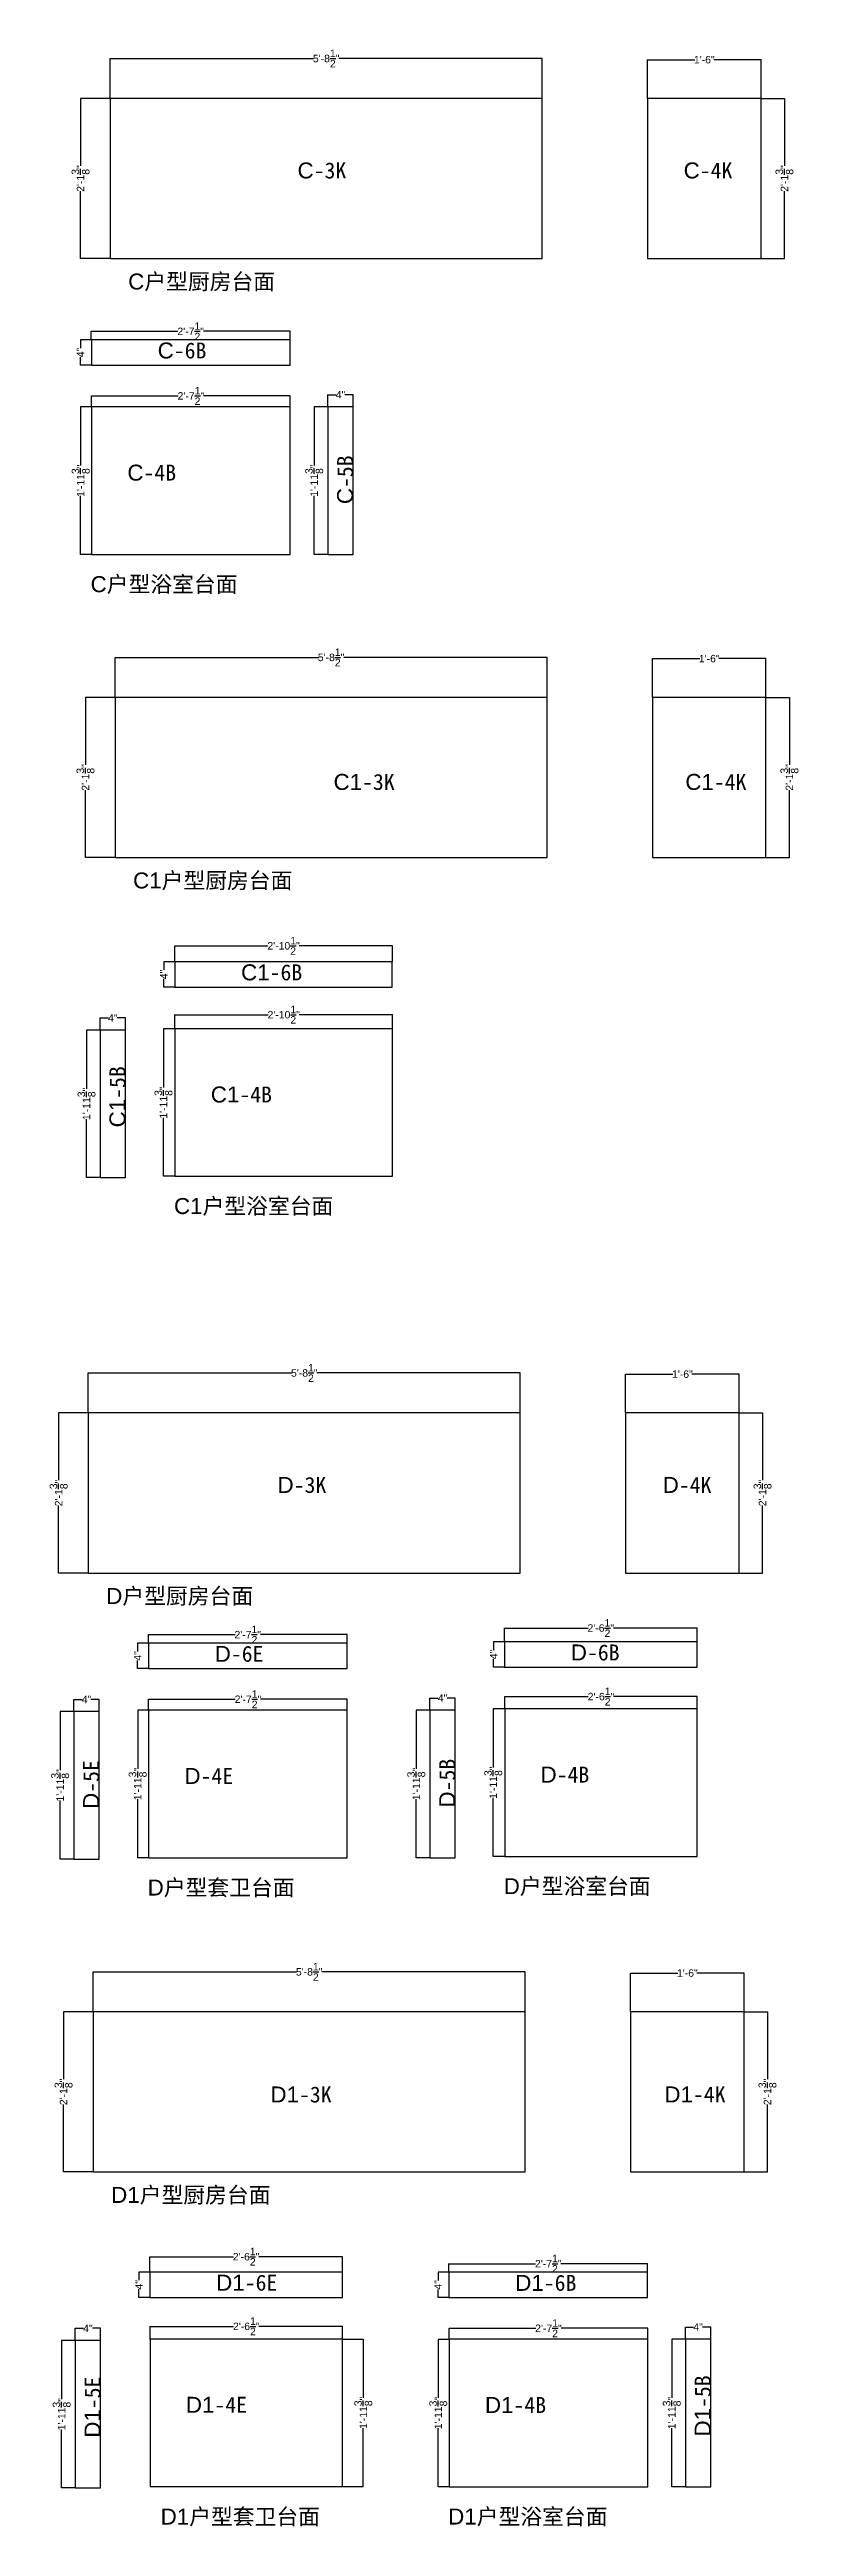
# Model space of a CAD drawing. Header units: inches. Extents: x -997106 to 39633, y -30199 to 1961.
# Drawn here: x 4683 to 7699, y -23410 to -13433 of the extents above; entities that cross this region are included whole.
import ezdxf

# ---------------------------------------------------------------- set-up
doc = ezdxf.new("R2010")
doc.units = ezdxf.units.IN
doc.header["$MEASUREMENT"] = 0
doc.layers.get('Defpoints').update_dxf_attribs({"color": 3})
doc.layers.add('编号', color=10, linetype='Continuous', plot=False)
doc.styles.get("Standard").update_dxf_attribs({"font": 'arial.ttf'})
doc.dimstyles.get("Standard").update_dxf_attribs({"dimtxt": 30, "dimasz": 1, "dimexe": 0.18, "dimexo": 0.0625, "dimgap": 0.09, "dimtad": 0, "dimtoh": 1, "dimdec": 4, "dimlfac": 0.03937, "dimzin": 0, "dimdsep": 46, "dimlunit": 4, "dimtxsty": 'Standard', "dimblk": 'ARCHTICK', "dimcen": 1, "dimadec": 0, "dimazin": 0, "dimtfac": 1, "dimtdec": 4, "dimtix": 1, "dimtofl": 0, "dimtmove": 2, "dimatfit": 3, "dimldrblk": 'ARCHTICK', "dimfxl": 1, "dimtolj": 1, "dimtzin": 0, "dimarcsym": 0})

msp = doc.modelspace()

# ---------------------------------------------------------------- texts
at = {"char_height": 64.3508622, "attachment_point": 1}
for s, insert in [('C{\\fSimSun|b0|i0|c134|p2;户型厨房台面}', (4999.80633, -14334.96158)), ('C{\\fSimSun|b0|i0|c134|p2;户型浴室台面}', (4848.47788, -15554.18391)), ('C1{\\fSimSun|b0|i0|c134|p2;户型厨房台面}', (5019.67374, -16747.60797)), ('C1{\\fSimSun|b0|i0|c134|p2;户型浴室台面}', (5184.37969, -18059.20197)), ('D{\\fSimSun|b0|i0|c134|p2;户型厨房台面}', (4911.53893, -19629.99592)), ('D{\\fSimSun|b0|i0|c134|p2;户型套卫台面}', (5078.25102, -20804.40047)), ('D{\\fSimSun|b0|i0|c134|p2;户型浴室台面}', (6512.18426, -20798.92451)), ('D1{\\fSimSun|b0|i0|c134|p2;户型厨房台面}', (4931.40633, -22042.64231)), ('D1{\\fSimSun|b0|i0|c134|p2;户型套卫台面}', (5130.61736, -23338.50585)), ('D1{\\fSimSun|b0|i0|c134|p2;户型浴室台面}', (6288.31105, -23338.28511))]:
    msp.add_mtext(s, dxfattribs=dict(at, insert=insert))
at = {"layer": '编号', "char_height": 64.3508622, "attachment_point": 1}
for s, insert in [('C{\\fSimSun|b0|i0|c134|p2;-3K}', (5681.73439, -13887.57861)), ('C{\\fSimSun|b0|i0|c134|p2;-4K}', (7236.44988, -13887.57861)), ('C{\\fSimSun|b0|i0|c134|p2;-6B}', (5118.55937, -14612.78156)), ('C{\\fSimSun|b0|i0|c134|p2;-4B}', (4996.62732, -15104.85282)), ('C1{\\fSimSun|b0|i0|c134|p2;-3K}', (5826.84722, -16350.69011)), ('C1{\\fSimSun|b0|i0|c134|p2;-4K}', (7243.23321, -16350.69011)), ('C1{\\fSimSun|b0|i0|c134|p2;-6B}', (5454.46119, -17117.79962)), ('C1{\\fSimSun|b0|i0|c134|p2;-4B}', (5332.52914, -17609.87088)), ('D{\\fSimSun|b0|i0|c134|p2;-3K}', (5601.42946, -19182.61295)), ('D{\\fSimSun|b0|i0|c134|p2;-4K}', (7152.31845, -19182.61295)), ('D{\\fSimSun|b0|i0|c134|p2;-6E}', (5348.33252, -19862.99812)), ('D{\\fSimSun|b0|i0|c134|p2;-6B}', (6782.26575, -19857.52216)), ('D{\\fSimSun|b0|i0|c134|p2;-4B}', (6660.3337, -20349.59342)), ('D{\\fSimSun|b0|i0|c134|p2;-4E}', (5226.40047, -20355.06937)), ('D1{\\fSimSun|b0|i0|c134|p2;-3K}', (5572.6793, -21638.10939)), ('D1{\\fSimSun|b0|i0|c134|p2;-4K}', (7158.98174, -21637.72508)), ('D1{\\fSimSun|b0|i0|c134|p2;-6E}', (5354.21403, -22396.1035)), ('D1{\\fSimSun|b0|i0|c134|p2;-6B}', (6558.39255, -22396.88276)), ('D1{\\fSimSun|b0|i0|c134|p2;-4E}', (5232.28198, -22888.17476)), ('D1{\\fSimSun|b0|i0|c134|p2;-4B}', (6436.4605, -22888.95402))]:
    msp.add_mtext(s, dxfattribs=dict(at, insert=insert))
at = {"layer": '编号', "char_height": 64.3508622, "attachment_point": 1, "rotation": 90}
for s, insert in [('C{\\fSimSun|b0|i0|c134|p2;-5B}', (5841.17477, -15263.88989)), ('C1{\\fSimSun|b0|i0|c134|p2;-5B}', (4924.41304, -17774.56592)), ('D{\\fSimSun|b0|i0|c134|p2;-5E}', (4818.28437, -20519.76442)), ('D{\\fSimSun|b0|i0|c134|p2;-5B}', (6252.2176, -20514.28846)), ('D1{\\fSimSun|b0|i0|c134|p2;-5E}', (4824.16588, -23052.8698)), ('D1{\\fSimSun|b0|i0|c134|p2;-5B}', (7281.00794, -23047.99109))]:
    msp.add_mtext(s, dxfattribs=dict(at, insert=insert))

# ---------------------------------------------------------------- blocks, each defined once
blk = doc.blocks.new('_ArchTick')
at = {"color": 0, "linetype": 'ByBlock', "const_width": 0.15}
blk.add_lwpolyline([(-0.5, -0.5), (0.5, 0.5)], dxfattribs=at)
blk = doc.blocks.new('*D352')
at = {"color": 0, "lineweight": -2, "transparency": 16777216}
for p, q in [((4838.8, -18924.7), (4838.8, -18763.5)), ((4838.8, -18763.7), (5657.9, -18763.7)), ((6578.8, -18763.7), (5759.7, -18763.7)), ((6578.8, -18924.7), (6578.8, -18763.5))]:
    blk.add_line(p, q, dxfattribs=at)
at = {"layer": 'Defpoints', "color": 0, "transparency": 16777216}
for p in [(6578.8, -18763.7), (4838.8, -18924.7), (6578.8, -18924.7)]:
    blk.add_point(p, dxfattribs=at)
at = {"color": 0, "lineweight": -2, "transparency": 16777216, "rotation": 180}
blk.add_blockref('_ArchTick', (4838.8, -18763.7), dxfattribs=at)
at = {"color": 0, "lineweight": -2, "transparency": 16777216}
blk.add_blockref('_ArchTick', (6578.8, -18763.7), dxfattribs=at)
at = {"color": 0, "transparency": 16777216, "insert": (5708.8, -18763.7), "char_height": 30, "attachment_point": 5}
blk.add_mtext('\\A1;5\'-8{\\H1x;\\S1/2;}"', dxfattribs=at)
blk = doc.blocks.new('*D353')
at = {"color": 0, "lineweight": -2, "transparency": 16777216}
for p, q in [((4838.7, -18924.7), (4719.6, -18924.7)), ((4719.8, -18924.7), (4719.8, -19196.1)), ((4719.8, -19569.7), (4719.8, -19298.3)), ((4838.7, -19569.7), (4719.6, -19569.7))]:
    blk.add_line(p, q, dxfattribs=at)
at = {"layer": 'Defpoints', "color": 0, "transparency": 16777216}
for p in [(4838.8, -18924.7), (4719.8, -19569.7), (4838.8, -19569.7)]:
    blk.add_point(p, dxfattribs=at)
at = {"color": 0, "lineweight": -2, "transparency": 16777216}
for p, rotation in [((4719.8, -18924.7), 90), ((4719.8, -19569.7), 270)]:
    blk.add_blockref('_ArchTick', p, dxfattribs=dict(at, rotation=rotation))
at = {"color": 0, "transparency": 16777216, "insert": (4719.8, -19247.2), "char_height": 30, "attachment_point": 5, "rotation": 90}
blk.add_mtext('\\A1;2\'-1{\\H1x;\\S3/8;}"', dxfattribs=at)
blk = doc.blocks.new('*D354')
at = {"color": 0, "lineweight": -2, "transparency": 16777216}
for p, q in [((7002.9, -18924.7), (7002.9, -18768.4)), ((7002.9, -18768.6), (7192.8, -18768.6)), ((7459.9, -18768.6), (7269.9, -18768.6)), ((7459.9, -18924.7), (7459.9, -18768.4))]:
    blk.add_line(p, q, dxfattribs=at)
at = {"layer": 'Defpoints', "color": 0, "transparency": 16777216}
for p in [(7459.9, -18768.6), (7002.9, -18924.7), (7459.9, -18924.7)]:
    blk.add_point(p, dxfattribs=at)
at = {"color": 0, "lineweight": -2, "transparency": 16777216, "rotation": 180}
blk.add_blockref('_ArchTick', (7002.9, -18768.6), dxfattribs=at)
at = {"color": 0, "lineweight": -2, "transparency": 16777216}
blk.add_blockref('_ArchTick', (7459.9, -18768.6), dxfattribs=at)
at = {"color": 0, "transparency": 16777216, "insert": (7231.4, -18768.6), "char_height": 30, "attachment_point": 5}
blk.add_mtext('\\A1;1\'-6"', dxfattribs=at)
blk = doc.blocks.new('*D355')
at = {"color": 0, "lineweight": -2, "transparency": 16777216}
for p, q in [((7459.9, -18924.7), (7554.3, -18924.7)), ((7554.1, -18924.7), (7554.1, -19196.1)), ((7554.1, -19569.7), (7554.1, -19298.3)), ((7459.9, -19569.7), (7554.3, -19569.7))]:
    blk.add_line(p, q, dxfattribs=at)
at = {"layer": 'Defpoints', "color": 0, "transparency": 16777216}
for p in [(7459.9, -18924.7), (7459.9, -19569.7), (7554.1, -19569.7)]:
    blk.add_point(p, dxfattribs=at)
at = {"color": 0, "lineweight": -2, "transparency": 16777216}
for p, rotation in [((7554.1, -18924.7), 90), ((7554.1, -19569.7), 270)]:
    blk.add_blockref('_ArchTick', p, dxfattribs=dict(at, rotation=rotation))
at = {"color": 0, "transparency": 16777216, "insert": (7554.1, -19247.2), "char_height": 30, "attachment_point": 5, "rotation": 90}
blk.add_mtext('\\A1;2\'-1{\\H1x;\\S3/8;}"', dxfattribs=at)
blk = doc.blocks.new('*D392')
at = {"color": 0, "lineweight": -2, "transparency": 16777216}
for p, q in [((4858.6, -21337.3), (4858.6, -21176.1)), ((4858.6, -21176.3), (5677.7, -21176.3)), ((6598.6, -21176.3), (5779.5, -21176.3)), ((6598.6, -21337.3), (6598.6, -21176.1))]:
    blk.add_line(p, q, dxfattribs=at)
at = {"layer": 'Defpoints', "color": 0, "transparency": 16777216}
for p in [(6598.6, -21176.3), (4858.6, -21337.4), (6598.6, -21337.4)]:
    blk.add_point(p, dxfattribs=at)
at = {"color": 0, "lineweight": -2, "transparency": 16777216, "rotation": 180}
blk.add_blockref('_ArchTick', (4858.6, -21176.3), dxfattribs=at)
at = {"color": 0, "lineweight": -2, "transparency": 16777216}
blk.add_blockref('_ArchTick', (6598.6, -21176.3), dxfattribs=at)
at = {"color": 0, "transparency": 16777216, "insert": (5728.6, -21176.3), "char_height": 30, "attachment_point": 5}
blk.add_mtext('\\A1;5\'-8{\\H1x;\\S1/2;}"', dxfattribs=at)
blk = doc.blocks.new('*D393')
at = {"color": 0, "lineweight": -2, "transparency": 16777216}
for p, q in [((4858.6, -21337.4), (4739.5, -21337.4)), ((4739.6, -21337.4), (4739.6, -21608.8)), ((4739.6, -21982.4), (4739.6, -21711)), ((4858.6, -21982.4), (4739.5, -21982.4))]:
    blk.add_line(p, q, dxfattribs=at)
at = {"layer": 'Defpoints', "color": 0, "transparency": 16777216}
for p in [(4858.6, -21337.4), (4739.6, -21982.4), (4858.6, -21982.4)]:
    blk.add_point(p, dxfattribs=at)
at = {"color": 0, "lineweight": -2, "transparency": 16777216}
for p, rotation in [((4739.6, -21337.4), 90), ((4739.6, -21982.4), 270)]:
    blk.add_blockref('_ArchTick', p, dxfattribs=dict(at, rotation=rotation))
at = {"color": 0, "transparency": 16777216, "insert": (4739.6, -21659.9), "char_height": 30, "attachment_point": 5, "rotation": 90}
blk.add_mtext('\\A1;2\'-1{\\H1x;\\S3/8;}"', dxfattribs=at)
blk = doc.blocks.new('*D394')
at = {"color": 0, "lineweight": -2, "transparency": 16777216}
for p, q in [((7022.8, -21337.3), (7022.8, -21181.1)), ((7022.8, -21181.3), (7212.7, -21181.3)), ((7479.8, -21181.3), (7289.8, -21181.3)), ((7479.8, -21337.3), (7479.8, -21181.1))]:
    blk.add_line(p, q, dxfattribs=at)
at = {"layer": 'Defpoints', "color": 0, "transparency": 16777216}
for p in [(7479.8, -21181.3), (7022.8, -21337.4), (7479.8, -21337.4)]:
    blk.add_point(p, dxfattribs=at)
at = {"color": 0, "lineweight": -2, "transparency": 16777216, "rotation": 180}
blk.add_blockref('_ArchTick', (7022.8, -21181.3), dxfattribs=at)
at = {"color": 0, "lineweight": -2, "transparency": 16777216}
blk.add_blockref('_ArchTick', (7479.8, -21181.3), dxfattribs=at)
at = {"color": 0, "transparency": 16777216, "insert": (7251.3, -21181.3), "char_height": 30, "attachment_point": 5}
blk.add_mtext('\\A1;1\'-6"', dxfattribs=at)
blk = doc.blocks.new('*D395')
at = {"color": 0, "lineweight": -2, "transparency": 16777216}
for p, q in [((7479.8, -21337.4), (7574.2, -21337.4)), ((7574, -21337.4), (7574, -21608.8)), ((7574, -21982.4), (7574, -21711)), ((7479.8, -21982.4), (7574.2, -21982.4))]:
    blk.add_line(p, q, dxfattribs=at)
at = {"layer": 'Defpoints', "color": 0, "transparency": 16777216}
for p in [(7479.8, -21337.4), (7479.8, -21982.4), (7574, -21982.4)]:
    blk.add_point(p, dxfattribs=at)
at = {"color": 0, "lineweight": -2, "transparency": 16777216}
for p, rotation in [((7574, -21337.4), 90), ((7574, -21982.4), 270)]:
    blk.add_blockref('_ArchTick', p, dxfattribs=dict(at, rotation=rotation))
at = {"color": 0, "transparency": 16777216, "insert": (7574, -21659.9), "char_height": 30, "attachment_point": 5, "rotation": 90}
blk.add_mtext('\\A1;2\'-1{\\H1x;\\S3/8;}"', dxfattribs=at)
blk = doc.blocks.new('*D604')
at = {"color": 0, "lineweight": -2, "transparency": 16777216}
for p, q in [((5087.9, -22655.7), (5087.9, -22604.1)), ((5087.9, -22604.3), (5424.3, -22604.3)), ((5862.9, -22604.3), (5526.6, -22604.3)), ((5862.9, -22655.7), (5862.9, -22604.1))]:
    blk.add_line(p, q, dxfattribs=at)
at = {"layer": 'Defpoints', "color": 0, "transparency": 16777216}
for p in [(5862.9, -22604.3), (5087.9, -22655.8), (5862.9, -22655.8)]:
    blk.add_point(p, dxfattribs=at)
at = {"color": 0, "lineweight": -2, "transparency": 16777216, "rotation": 180}
blk.add_blockref('_ArchTick', (5087.9, -22604.3), dxfattribs=at)
at = {"color": 0, "lineweight": -2, "transparency": 16777216}
blk.add_blockref('_ArchTick', (5862.9, -22604.3), dxfattribs=at)
at = {"color": 0, "transparency": 16777216, "insert": (5475.4, -22604.3), "char_height": 30, "attachment_point": 5}
blk.add_mtext('\\A1;2\'-6{\\H1x;\\S1/2;}"', dxfattribs=at)
blk = doc.blocks.new('*D605')
at = {"color": 0, "lineweight": -2, "transparency": 16777216}
for p, q in [((5863, -22655.8), (5946.7, -22655.8)), ((5946.5, -22655.8), (5946.5, -22891.7)), ((5946.5, -23249.8), (5946.5, -23013.9)), ((5863, -23249.8), (5946.7, -23249.8))]:
    blk.add_line(p, q, dxfattribs=at)
at = {"layer": 'Defpoints', "color": 0, "transparency": 16777216}
for p in [(5862.9, -22655.8), (5862.9, -23249.8), (5946.5, -23249.8)]:
    blk.add_point(p, dxfattribs=at)
at = {"color": 0, "lineweight": -2, "transparency": 16777216}
for p, rotation in [((5946.5, -22655.8), 90), ((5946.5, -23249.8), 270)]:
    blk.add_blockref('_ArchTick', p, dxfattribs=dict(at, rotation=rotation))
at = {"color": 0, "transparency": 16777216, "insert": (5946.5, -22952.8), "char_height": 30, "attachment_point": 5, "rotation": 90}
blk.add_mtext('\\A1;1\'-11{\\H1x;\\S3/8;}"', dxfattribs=at)
blk = doc.blocks.new('*D606')
at = {"color": 0, "lineweight": -2, "transparency": 16777216}
for p, q in [((4786.7, -22661.2), (4731.7, -22661.2)), ((4731.8, -22661.2), (4731.8, -22897.1)), ((4731.8, -23255.2), (4731.8, -23019.3)), ((4786.7, -23255.2), (4731.7, -23255.2))]:
    blk.add_line(p, q, dxfattribs=at)
at = {"layer": 'Defpoints', "color": 0, "transparency": 16777216}
for p in [(4786.8, -22661.2), (4731.8, -23255.2), (4786.8, -23255.2)]:
    blk.add_point(p, dxfattribs=at)
at = {"color": 0, "lineweight": -2, "transparency": 16777216}
for p, rotation in [((4731.8, -22661.2), 90), ((4731.8, -23255.2), 270)]:
    blk.add_blockref('_ArchTick', p, dxfattribs=dict(at, rotation=rotation))
at = {"color": 0, "transparency": 16777216, "insert": (4731.8, -22958.2), "char_height": 30, "attachment_point": 5, "rotation": 90}
blk.add_mtext('\\A1;1\'-11{\\H1x;\\S3/8;}"', dxfattribs=at)
blk = doc.blocks.new('*D607')
at = {"color": 0, "lineweight": -2, "transparency": 16777216}
for p, q in [((4786.8, -22661.1), (4786.8, -22611.9)), ((4786.8, -22612.1), (4819.8, -22612.1)), ((4888.8, -22612.1), (4855.7, -22612.1)), ((4888.8, -22661.1), (4888.8, -22611.9))]:
    blk.add_line(p, q, dxfattribs=at)
at = {"layer": 'Defpoints', "color": 0, "transparency": 16777216}
for p in [(4888.8, -22612.1), (4786.8, -22661.2), (4888.8, -22661.2)]:
    blk.add_point(p, dxfattribs=at)
at = {"color": 0, "lineweight": -2, "transparency": 16777216, "rotation": 180}
blk.add_blockref('_ArchTick', (4786.8, -22612.1), dxfattribs=at)
at = {"color": 0, "lineweight": -2, "transparency": 16777216}
blk.add_blockref('_ArchTick', (4888.8, -22612.1), dxfattribs=at)
at = {"color": 0, "transparency": 16777216, "insert": (4837.8, -22612.1), "char_height": 30, "attachment_point": 5}
blk.add_mtext('\\A1;4"', dxfattribs=at)
blk = doc.blocks.new('*D608')
at = {"color": 0, "lineweight": -2, "transparency": 16777216}
for p, q in [((5087.1, -22385.7), (5043.1, -22385.7)), ((5043.3, -22385.7), (5043.3, -22418.7)), ((5087.1, -22487.7), (5043.1, -22487.7)), ((5043.3, -22487.7), (5043.3, -22454.6))]:
    blk.add_line(p, q, dxfattribs=at)
at = {"layer": 'Defpoints', "color": 0, "transparency": 16777216}
for p in [(5087.2, -22385.7), (5043.3, -22487.7), (5087.2, -22487.7)]:
    blk.add_point(p, dxfattribs=at)
at = {"color": 0, "lineweight": -2, "transparency": 16777216}
for p, rotation in [((5043.3, -22385.7), 90), ((5043.3, -22487.7), 270)]:
    blk.add_blockref('_ArchTick', p, dxfattribs=dict(at, rotation=rotation))
at = {"color": 0, "transparency": 16777216, "insert": (5043.3, -22436.7), "char_height": 30, "attachment_point": 5, "rotation": 90}
blk.add_mtext('\\A1;4"', dxfattribs=at)
blk = doc.blocks.new('*D609')
at = {"color": 0, "lineweight": -2, "transparency": 16777216}
for p, q in [((5087.2, -22385.6), (5087.2, -22323.6)), ((5087.2, -22323.7), (5423.5, -22323.7)), ((5862.2, -22323.7), (5525.9, -22323.7)), ((5862.2, -22385.6), (5862.2, -22323.6))]:
    blk.add_line(p, q, dxfattribs=at)
at = {"layer": 'Defpoints', "color": 0, "transparency": 16777216}
for p in [(5862.2, -22323.7), (5087.2, -22385.7), (5862.2, -22385.7)]:
    blk.add_point(p, dxfattribs=at)
at = {"color": 0, "lineweight": -2, "transparency": 16777216, "rotation": 180}
blk.add_blockref('_ArchTick', (5087.2, -22323.7), dxfattribs=at)
at = {"color": 0, "lineweight": -2, "transparency": 16777216}
blk.add_blockref('_ArchTick', (5862.2, -22323.7), dxfattribs=at)
at = {"color": 0, "transparency": 16777216, "insert": (5474.7, -22323.7), "char_height": 30, "attachment_point": 5}
blk.add_mtext('\\A1;2\'-6{\\H1x;\\S1/2;}"', dxfattribs=at)
blk = doc.blocks.new('*D670')
at = {"color": 0, "lineweight": -2, "transparency": 16777216}
for p, q in [((4780.8, -20128.1), (4725.8, -20128.1)), ((4726, -20128.1), (4726, -20364)), ((4726, -20722.1), (4726, -20486.2)), ((4780.8, -20722.1), (4725.8, -20722.1))]:
    blk.add_line(p, q, dxfattribs=at)
at = {"layer": 'Defpoints', "color": 0, "transparency": 16777216}
for p in [(4780.9, -20128.1), (4726, -20722.1), (4780.9, -20722.1)]:
    blk.add_point(p, dxfattribs=at)
at = {"color": 0, "lineweight": -2, "transparency": 16777216}
for p, rotation in [((4726, -20128.1), 90), ((4726, -20722.1), 270)]:
    blk.add_blockref('_ArchTick', p, dxfattribs=dict(at, rotation=rotation))
at = {"color": 0, "transparency": 16777216, "insert": (4726, -20425.1), "char_height": 30, "attachment_point": 5, "rotation": 90}
blk.add_mtext('\\A1;1\'-11{\\H1x;\\S3/8;}"', dxfattribs=at)
blk = doc.blocks.new('*D671')
at = {"color": 0, "lineweight": -2, "transparency": 16777216}
for p, q in [((4780.9, -20128), (4780.9, -20078.8)), ((4780.9, -20079), (4814, -20079)), ((4882.9, -20079), (4849.8, -20079)), ((4882.9, -20128), (4882.9, -20078.8))]:
    blk.add_line(p, q, dxfattribs=at)
at = {"layer": 'Defpoints', "color": 0, "transparency": 16777216}
for p in [(4780.9, -20128.1), (4882.9, -20079), (4882.9, -20128.1)]:
    blk.add_point(p, dxfattribs=at)
at = {"color": 0, "lineweight": -2, "transparency": 16777216, "rotation": 180}
blk.add_blockref('_ArchTick', (4780.9, -20079), dxfattribs=at)
at = {"color": 0, "lineweight": -2, "transparency": 16777216}
blk.add_blockref('_ArchTick', (4882.9, -20079), dxfattribs=at)
at = {"color": 0, "transparency": 16777216, "insert": (4831.9, -20079), "char_height": 30, "attachment_point": 5}
blk.add_mtext('\\A1;4"', dxfattribs=at)
blk = doc.blocks.new('*D672')
at = {"color": 0, "lineweight": -2, "transparency": 16777216}
for p, q in [((5082.1, -20122.6), (5082.1, -20077.9)), ((5082.1, -20078.1), (5430.9, -20078.1)), ((5882.1, -20078.1), (5533.2, -20078.1)), ((5882.1, -20122.6), (5882.1, -20077.9))]:
    blk.add_line(p, q, dxfattribs=at)
at = {"layer": 'Defpoints', "color": 0, "transparency": 16777216}
for p in [(5082.1, -20122.7), (5882.1, -20078.1), (5882.1, -20122.7)]:
    blk.add_point(p, dxfattribs=at)
at = {"color": 0, "lineweight": -2, "transparency": 16777216, "rotation": 180}
blk.add_blockref('_ArchTick', (5082.1, -20078.1), dxfattribs=at)
at = {"color": 0, "lineweight": -2, "transparency": 16777216}
blk.add_blockref('_ArchTick', (5882.1, -20078.1), dxfattribs=at)
at = {"color": 0, "transparency": 16777216, "insert": (5482.1, -20078.1), "char_height": 30, "attachment_point": 5}
blk.add_mtext('\\A1;2\'-7{\\H1x;\\S1/2;}"', dxfattribs=at)
blk = doc.blocks.new('*D673')
at = {"color": 0, "lineweight": -2, "transparency": 16777216}
for p, q in [((5082, -20122.7), (5038.1, -20122.7)), ((5038.2, -20122.7), (5038.2, -20358.6)), ((5038.2, -20716.7), (5038.2, -20480.8)), ((5082, -20716.7), (5038.1, -20716.7))]:
    blk.add_line(p, q, dxfattribs=at)
at = {"layer": 'Defpoints', "color": 0, "transparency": 16777216}
for p in [(5082.1, -20122.7), (5038.2, -20716.7), (5082.1, -20716.7)]:
    blk.add_point(p, dxfattribs=at)
at = {"color": 0, "lineweight": -2, "transparency": 16777216}
for p, rotation in [((5038.2, -20122.7), 90), ((5038.2, -20716.7), 270)]:
    blk.add_blockref('_ArchTick', p, dxfattribs=dict(at, rotation=rotation))
at = {"color": 0, "transparency": 16777216, "insert": (5038.2, -20419.7), "char_height": 30, "attachment_point": 5, "rotation": 90}
blk.add_mtext('\\A1;1\'-11{\\H1x;\\S3/8;}"', dxfattribs=at)
blk = doc.blocks.new('*D674')
at = {"color": 0, "lineweight": -2, "transparency": 16777216}
for p, q in [((5081.3, -19852.6), (5037.6, -19852.6)), ((5037.8, -19852.6), (5037.8, -19885.6)), ((5081.3, -19954.6), (5037.6, -19954.6)), ((5037.8, -19954.6), (5037.8, -19921.5))]:
    blk.add_line(p, q, dxfattribs=at)
at = {"layer": 'Defpoints', "color": 0, "transparency": 16777216}
for p in [(5081.3, -19852.6), (5037.8, -19954.6), (5081.3, -19954.6)]:
    blk.add_point(p, dxfattribs=at)
at = {"color": 0, "lineweight": -2, "transparency": 16777216}
for p, rotation in [((5037.8, -19852.6), 90), ((5037.8, -19954.6), 270)]:
    blk.add_blockref('_ArchTick', p, dxfattribs=dict(at, rotation=rotation))
at = {"color": 0, "transparency": 16777216, "insert": (5037.8, -19903.6), "char_height": 30, "attachment_point": 5, "rotation": 90}
blk.add_mtext('\\A1;4"', dxfattribs=at)
blk = doc.blocks.new('*D675')
at = {"color": 0, "lineweight": -2, "transparency": 16777216}
for p, q in [((5081.3, -19852.5), (5081.3, -19817.7)), ((5081.3, -19817.9), (5430.2, -19817.9)), ((5881.3, -19817.9), (5532.5, -19817.9)), ((5881.3, -19852.5), (5881.3, -19817.7))]:
    blk.add_line(p, q, dxfattribs=at)
at = {"layer": 'Defpoints', "color": 0, "transparency": 16777216}
for p in [(5081.3, -19852.6), (5881.3, -19817.9), (5881.3, -19852.6)]:
    blk.add_point(p, dxfattribs=at)
at = {"color": 0, "lineweight": -2, "transparency": 16777216, "rotation": 180}
blk.add_blockref('_ArchTick', (5081.3, -19817.9), dxfattribs=at)
at = {"color": 0, "lineweight": -2, "transparency": 16777216}
blk.add_blockref('_ArchTick', (5881.3, -19817.9), dxfattribs=at)
at = {"color": 0, "transparency": 16777216, "insert": (5481.3, -19817.9), "char_height": 30, "attachment_point": 5}
blk.add_mtext('\\A1;2\'-7{\\H1x;\\S1/2;}"', dxfattribs=at)
blk = doc.blocks.new('*D1053')
at = {"color": 0, "lineweight": -2, "transparency": 16777216}
for p, q in [((6214.8, -20122.6), (6159.7, -20122.6)), ((6159.9, -20122.6), (6159.9, -20358.5)), ((6159.9, -20716.6), (6159.9, -20480.7)), ((6214.8, -20716.6), (6159.7, -20716.6))]:
    blk.add_line(p, q, dxfattribs=at)
at = {"layer": 'Defpoints', "color": 0, "transparency": 16777216}
for p in [(6214.8, -20122.6), (6159.9, -20716.6), (6214.8, -20716.6)]:
    blk.add_point(p, dxfattribs=at)
at = {"color": 0, "lineweight": -2, "transparency": 16777216}
for p, rotation in [((6159.9, -20122.6), 90), ((6159.9, -20716.6), 270)]:
    blk.add_blockref('_ArchTick', p, dxfattribs=dict(at, rotation=rotation))
at = {"color": 0, "transparency": 16777216, "insert": (6159.9, -20419.6), "char_height": 30, "attachment_point": 5, "rotation": 90}
blk.add_mtext('\\A1;1\'-11{\\H1x;\\S3/8;}"', dxfattribs=at)
blk = doc.blocks.new('*D1054')
at = {"color": 0, "lineweight": -2, "transparency": 16777216}
for p, q in [((6214.8, -20122.6), (6214.8, -20073.3)), ((6214.8, -20073.5), (6247.9, -20073.5)), ((6316.8, -20073.5), (6283.8, -20073.5)), ((6316.8, -20122.6), (6316.8, -20073.3))]:
    blk.add_line(p, q, dxfattribs=at)
at = {"layer": 'Defpoints', "color": 0, "transparency": 16777216}
for p in [(6214.8, -20122.6), (6316.8, -20073.5), (6316.8, -20122.6)]:
    blk.add_point(p, dxfattribs=at)
at = {"color": 0, "lineweight": -2, "transparency": 16777216, "rotation": 180}
blk.add_blockref('_ArchTick', (6214.8, -20073.5), dxfattribs=at)
at = {"color": 0, "lineweight": -2, "transparency": 16777216}
blk.add_blockref('_ArchTick', (6316.8, -20073.5), dxfattribs=at)
at = {"color": 0, "transparency": 16777216, "insert": (6265.8, -20073.5), "char_height": 30, "attachment_point": 5}
blk.add_mtext('\\A1;4"', dxfattribs=at)
blk = doc.blocks.new('*D1052')
at = {"color": 0, "lineweight": -2, "transparency": 16777216}
for p, q in [((6515.2, -19847.1), (6471.2, -19847.1)), ((6471.4, -19847.1), (6471.4, -19880.1)), ((6515.2, -19949.1), (6471.2, -19949.1)), ((6471.4, -19949.1), (6471.4, -19916))]:
    blk.add_line(p, q, dxfattribs=at)
at = {"layer": 'Defpoints', "color": 0, "transparency": 16777216}
for p in [(6515.3, -19847.1), (6471.4, -19949.1), (6515.3, -19949.1)]:
    blk.add_point(p, dxfattribs=at)
at = {"color": 0, "lineweight": -2, "transparency": 16777216}
for p, rotation in [((6471.4, -19847.1), 90), ((6471.4, -19949.1), 270)]:
    blk.add_blockref('_ArchTick', p, dxfattribs=dict(at, rotation=rotation))
at = {"color": 0, "transparency": 16777216, "insert": (6471.4, -19898.1), "char_height": 30, "attachment_point": 5, "rotation": 90}
blk.add_mtext('\\A1;4"', dxfattribs=at)
blk = doc.blocks.new('*D1055')
at = {"color": 0, "lineweight": -2, "transparency": 16777216}
for p, q in [((6515.3, -19845.4), (6515.3, -19791)), ((6515.3, -19791.2), (6851.6, -19791.2)), ((7290.3, -19791.2), (6953.9, -19791.2)), ((7290.3, -19847), (7290.3, -19791))]:
    blk.add_line(p, q, dxfattribs=at)
at = {"layer": 'Defpoints', "color": 0, "transparency": 16777216}
for p in [(6515.3, -19845.4), (7290.3, -19791.2), (7290.3, -19847.1)]:
    blk.add_point(p, dxfattribs=at)
at = {"color": 0, "lineweight": -2, "transparency": 16777216, "rotation": 180}
blk.add_blockref('_ArchTick', (6515.3, -19791.2), dxfattribs=at)
at = {"color": 0, "lineweight": -2, "transparency": 16777216}
blk.add_blockref('_ArchTick', (7290.3, -19791.2), dxfattribs=at)
at = {"color": 0, "transparency": 16777216, "insert": (6902.8, -19791.2), "char_height": 30, "attachment_point": 5}
blk.add_mtext('\\A1;2\'-6{\\H1x;\\S1/2;}"', dxfattribs=at)
blk = doc.blocks.new('*D1056')
at = {"color": 0, "lineweight": -2, "transparency": 16777216}
for p, q in [((6516, -20117.1), (6516, -20067.2)), ((6516, -20067.4), (6852.3, -20067.4)), ((7291, -20067.4), (6954.6, -20067.4)), ((7291, -20117.1), (7291, -20067.2))]:
    blk.add_line(p, q, dxfattribs=at)
at = {"layer": 'Defpoints', "color": 0, "transparency": 16777216}
for p in [(6516, -20117.2), (7291, -20067.4), (7291, -20117.2)]:
    blk.add_point(p, dxfattribs=at)
at = {"color": 0, "lineweight": -2, "transparency": 16777216, "rotation": 180}
blk.add_blockref('_ArchTick', (6516, -20067.4), dxfattribs=at)
at = {"color": 0, "lineweight": -2, "transparency": 16777216}
blk.add_blockref('_ArchTick', (7291, -20067.4), dxfattribs=at)
at = {"color": 0, "transparency": 16777216, "insert": (6903.5, -20067.4), "char_height": 30, "attachment_point": 5}
blk.add_mtext('\\A1;2\'-6{\\H1x;\\S1/2;}"', dxfattribs=at)
blk = doc.blocks.new('*D1057')
at = {"color": 0, "lineweight": -2, "transparency": 16777216}
for p, q in [((6515.9, -20117.2), (6469.6, -20117.2)), ((6469.8, -20117.2), (6469.8, -20353.1)), ((6469.8, -20711.2), (6469.8, -20475.3)), ((6515.9, -20711.2), (6469.6, -20711.2))]:
    blk.add_line(p, q, dxfattribs=at)
at = {"layer": 'Defpoints', "color": 0, "transparency": 16777216}
for p in [(6516, -20117.2), (6469.8, -20711.2), (6516, -20711.2)]:
    blk.add_point(p, dxfattribs=at)
at = {"color": 0, "lineweight": -2, "transparency": 16777216}
for p, rotation in [((6469.8, -20117.2), 90), ((6469.8, -20711.2), 270)]:
    blk.add_blockref('_ArchTick', p, dxfattribs=dict(at, rotation=rotation))
at = {"color": 0, "transparency": 16777216, "insert": (6469.8, -20414.2), "char_height": 30, "attachment_point": 5, "rotation": 90}
blk.add_mtext('\\A1;1\'-11{\\H1x;\\S3/8;}"', dxfattribs=at)
blk = doc.blocks.new('*D1316')
at = {"color": 0, "lineweight": -2, "transparency": 16777216}
for p, q in [((7243.6, -22656.3), (7188.5, -22656.3)), ((7188.7, -22656.3), (7188.7, -22892.2)), ((7188.7, -23250.3), (7188.7, -23014.4)), ((7243.6, -23250.3), (7188.5, -23250.3))]:
    blk.add_line(p, q, dxfattribs=at)
at = {"layer": 'Defpoints', "color": 0, "transparency": 16777216}
for p in [(7243.6, -22656.3), (7188.7, -23250.3), (7243.6, -23250.3)]:
    blk.add_point(p, dxfattribs=at)
at = {"color": 0, "lineweight": -2, "transparency": 16777216}
for p, rotation in [((7188.7, -22656.3), 90), ((7188.7, -23250.3), 270)]:
    blk.add_blockref('_ArchTick', p, dxfattribs=dict(at, rotation=rotation))
at = {"color": 0, "transparency": 16777216, "insert": (7188.7, -22953.3), "char_height": 30, "attachment_point": 5, "rotation": 90}
blk.add_mtext('\\A1;1\'-11{\\H1x;\\S3/8;}"', dxfattribs=at)
blk = doc.blocks.new('*D1317')
at = {"color": 0, "lineweight": -2, "transparency": 16777216}
for p, q in [((7243.6, -22656.3), (7243.6, -22607)), ((7243.6, -22607.2), (7276.7, -22607.2)), ((7345.6, -22607.2), (7312.6, -22607.2)), ((7345.6, -22656.3), (7345.6, -22607))]:
    blk.add_line(p, q, dxfattribs=at)
at = {"layer": 'Defpoints', "color": 0, "transparency": 16777216}
for p in [(7345.6, -22607.2), (7243.6, -22656.3), (7345.6, -22656.3)]:
    blk.add_point(p, dxfattribs=at)
at = {"color": 0, "lineweight": -2, "transparency": 16777216, "rotation": 180}
blk.add_blockref('_ArchTick', (7243.6, -22607.2), dxfattribs=at)
at = {"color": 0, "lineweight": -2, "transparency": 16777216}
blk.add_blockref('_ArchTick', (7345.6, -22607.2), dxfattribs=at)
at = {"color": 0, "transparency": 16777216, "insert": (7294.6, -22607.2), "char_height": 30, "attachment_point": 5}
blk.add_mtext('\\A1;4"', dxfattribs=at)
blk = doc.blocks.new('*D1318')
at = {"color": 0, "lineweight": -2, "transparency": 16777216}
for p, q in [((6292.1, -22656.5), (6292.1, -22611.8)), ((6292.1, -22612), (6641, -22612)), ((7092.1, -22612), (6743.3, -22612)), ((7092.1, -22656.5), (7092.1, -22611.8))]:
    blk.add_line(p, q, dxfattribs=at)
at = {"layer": 'Defpoints', "color": 0, "transparency": 16777216}
for p in [(7092.1, -22612), (6292.1, -22656.6), (7092.1, -22656.6)]:
    blk.add_point(p, dxfattribs=at)
at = {"color": 0, "lineweight": -2, "transparency": 16777216, "rotation": 180}
blk.add_blockref('_ArchTick', (6292.1, -22612), dxfattribs=at)
at = {"color": 0, "lineweight": -2, "transparency": 16777216}
blk.add_blockref('_ArchTick', (7092.1, -22612), dxfattribs=at)
at = {"color": 0, "transparency": 16777216, "insert": (6692.1, -22612), "char_height": 30, "attachment_point": 5}
blk.add_mtext('\\A1;2\'-7{\\H1x;\\S1/2;}"', dxfattribs=at)
blk = doc.blocks.new('*D1319')
at = {"color": 0, "lineweight": -2, "transparency": 16777216}
for p, q in [((6292.1, -22656.6), (6248.1, -22656.6)), ((6248.3, -22656.6), (6248.3, -22892.5)), ((6248.3, -23250.6), (6248.3, -23014.7)), ((6292.1, -23250.6), (6248.1, -23250.6))]:
    blk.add_line(p, q, dxfattribs=at)
at = {"layer": 'Defpoints', "color": 0, "transparency": 16777216}
for p in [(6292.1, -22656.6), (6248.3, -23250.6), (6292.1, -23250.6)]:
    blk.add_point(p, dxfattribs=at)
at = {"color": 0, "lineweight": -2, "transparency": 16777216}
for p, rotation in [((6248.3, -22656.6), 90), ((6248.3, -23250.6), 270)]:
    blk.add_blockref('_ArchTick', p, dxfattribs=dict(at, rotation=rotation))
at = {"color": 0, "transparency": 16777216, "insert": (6248.3, -22953.6), "char_height": 30, "attachment_point": 5, "rotation": 90}
blk.add_mtext('\\A1;1\'-11{\\H1x;\\S3/8;}"', dxfattribs=at)
blk = doc.blocks.new('*D1320')
at = {"color": 0, "lineweight": -2, "transparency": 16777216}
for p, q in [((6291.3, -22386.4), (6247.7, -22386.4)), ((6247.8, -22386.4), (6247.8, -22419.5)), ((6291.3, -22488.4), (6247.7, -22488.4)), ((6247.8, -22488.4), (6247.8, -22455.4))]:
    blk.add_line(p, q, dxfattribs=at)
at = {"layer": 'Defpoints', "color": 0, "transparency": 16777216}
for p in [(6291.4, -22386.4), (6247.8, -22488.4), (6291.4, -22488.4)]:
    blk.add_point(p, dxfattribs=at)
at = {"color": 0, "lineweight": -2, "transparency": 16777216}
for p, rotation in [((6247.8, -22386.4), 90), ((6247.8, -22488.4), 270)]:
    blk.add_blockref('_ArchTick', p, dxfattribs=dict(at, rotation=rotation))
at = {"color": 0, "transparency": 16777216, "insert": (6247.8, -22437.4), "char_height": 30, "attachment_point": 5, "rotation": 90}
blk.add_mtext('\\A1;4"', dxfattribs=at)
blk = doc.blocks.new('*D1321')
at = {"color": 0, "lineweight": -2, "transparency": 16777216}
for p, q in [((6291.4, -22386.4), (6291.4, -22351.6)), ((6291.4, -22351.8), (6640.2, -22351.8)), ((7091.4, -22351.8), (6742.5, -22351.8)), ((7091.4, -22386.4), (7091.4, -22351.6))]:
    blk.add_line(p, q, dxfattribs=at)
at = {"layer": 'Defpoints', "color": 0, "transparency": 16777216}
for p in [(6291.4, -22386.4), (7091.4, -22351.8), (7091.4, -22386.4)]:
    blk.add_point(p, dxfattribs=at)
at = {"color": 0, "lineweight": -2, "transparency": 16777216, "rotation": 180}
blk.add_blockref('_ArchTick', (6291.4, -22351.8), dxfattribs=at)
at = {"color": 0, "lineweight": -2, "transparency": 16777216}
blk.add_blockref('_ArchTick', (7091.4, -22351.8), dxfattribs=at)
at = {"color": 0, "transparency": 16777216, "insert": (6691.4, -22351.8), "char_height": 30, "attachment_point": 5}
blk.add_mtext('\\A1;2\'-7{\\H1x;\\S1/2;}"', dxfattribs=at)
blk = doc.blocks.new('*D262')
at = {"color": 0, "lineweight": -2, "transparency": 16777216}
for p, q in [((4927, -13629.6), (4927, -13468.5)), ((4927, -13468.6), (5746.1, -13468.6)), ((6667, -13468.6), (5847.9, -13468.6)), ((6667, -13629.6), (6667, -13468.5))]:
    blk.add_line(p, q, dxfattribs=at)
at = {"layer": 'Defpoints', "color": 0, "transparency": 16777216}
for p in [(6667, -13468.6), (4927, -13629.7), (6667, -13629.7)]:
    blk.add_point(p, dxfattribs=at)
at = {"color": 0, "lineweight": -2, "transparency": 16777216, "rotation": 180}
blk.add_blockref('_ArchTick', (4927, -13468.6), dxfattribs=at)
at = {"color": 0, "lineweight": -2, "transparency": 16777216}
blk.add_blockref('_ArchTick', (6667, -13468.6), dxfattribs=at)
at = {"color": 0, "transparency": 16777216, "insert": (5797, -13468.6), "char_height": 30, "attachment_point": 5}
blk.add_mtext('\\A1;5\'-8{\\H1x;\\S1/2;}"', dxfattribs=at)
blk = doc.blocks.new('*D263')
at = {"color": 0, "lineweight": -2, "transparency": 16777216}
for p, q in [((4927, -13629.7), (4807.9, -13629.7)), ((4808, -13629.7), (4808, -13901.1)), ((4808, -14274.7), (4808, -14003.3)), ((4927, -14274.7), (4807.9, -14274.7))]:
    blk.add_line(p, q, dxfattribs=at)
at = {"layer": 'Defpoints', "color": 0, "transparency": 16777216}
for p in [(4927, -13629.7), (4808, -14274.7), (4927, -14274.7)]:
    blk.add_point(p, dxfattribs=at)
at = {"color": 0, "lineweight": -2, "transparency": 16777216}
for p, rotation in [((4808, -13629.7), 90), ((4808, -14274.7), 270)]:
    blk.add_blockref('_ArchTick', p, dxfattribs=dict(at, rotation=rotation))
at = {"color": 0, "transparency": 16777216, "insert": (4808, -13952.2), "char_height": 30, "attachment_point": 5, "rotation": 90}
blk.add_mtext('\\A1;2\'-1{\\H1x;\\S3/8;}"', dxfattribs=at)
blk = doc.blocks.new('*D264')
at = {"color": 0, "lineweight": -2, "transparency": 16777216}
for p, q in [((7091.2, -13629.6), (7091.2, -13473.4)), ((7091.2, -13473.6), (7281.1, -13473.6)), ((7548.2, -13473.6), (7358.2, -13473.6)), ((7548.2, -13629.6), (7548.2, -13473.4))]:
    blk.add_line(p, q, dxfattribs=at)
at = {"layer": 'Defpoints', "color": 0, "transparency": 16777216}
for p in [(7548.2, -13473.6), (7091.2, -13629.7), (7548.2, -13629.7)]:
    blk.add_point(p, dxfattribs=at)
at = {"color": 0, "lineweight": -2, "transparency": 16777216, "rotation": 180}
blk.add_blockref('_ArchTick', (7091.2, -13473.6), dxfattribs=at)
at = {"color": 0, "lineweight": -2, "transparency": 16777216}
blk.add_blockref('_ArchTick', (7548.2, -13473.6), dxfattribs=at)
at = {"color": 0, "transparency": 16777216, "insert": (7319.7, -13473.6), "char_height": 30, "attachment_point": 5}
blk.add_mtext('\\A1;1\'-6"', dxfattribs=at)
blk = doc.blocks.new('*D265')
at = {"color": 0, "lineweight": -2, "transparency": 16777216}
for p, q in [((7548.2, -13629.7), (7642.6, -13629.7)), ((7642.4, -13629.7), (7642.4, -13901.1)), ((7642.4, -14274.7), (7642.4, -14003.3)), ((7548.2, -14274.7), (7642.6, -14274.7))]:
    blk.add_line(p, q, dxfattribs=at)
at = {"layer": 'Defpoints', "color": 0, "transparency": 16777216}
for p in [(7548.2, -13629.7), (7548.2, -14274.7), (7642.4, -14274.7)]:
    blk.add_point(p, dxfattribs=at)
at = {"color": 0, "lineweight": -2, "transparency": 16777216}
for p, rotation in [((7642.4, -13629.7), 90), ((7642.4, -14274.7), 270)]:
    blk.add_blockref('_ArchTick', p, dxfattribs=dict(at, rotation=rotation))
at = {"color": 0, "transparency": 16777216, "insert": (7642.4, -13952.2), "char_height": 30, "attachment_point": 5, "rotation": 90}
blk.add_mtext('\\A1;2\'-1{\\H1x;\\S3/8;}"', dxfattribs=at)
blk = doc.blocks.new('*D306')
at = {"color": 0, "lineweight": -2, "transparency": 16777216}
for p, q in [((4946.9, -16042.3), (4946.9, -15881.1)), ((4946.9, -15881.3), (5766, -15881.3)), ((6686.9, -15881.3), (5867.8, -15881.3)), ((6686.9, -16042.3), (6686.9, -15881.1))]:
    blk.add_line(p, q, dxfattribs=at)
at = {"layer": 'Defpoints', "color": 0, "transparency": 16777216}
for p in [(6686.9, -15881.3), (4946.9, -16042.3), (6686.9, -16042.3)]:
    blk.add_point(p, dxfattribs=at)
at = {"color": 0, "lineweight": -2, "transparency": 16777216, "rotation": 180}
blk.add_blockref('_ArchTick', (4946.9, -15881.3), dxfattribs=at)
at = {"color": 0, "lineweight": -2, "transparency": 16777216}
blk.add_blockref('_ArchTick', (6686.9, -15881.3), dxfattribs=at)
at = {"color": 0, "transparency": 16777216, "insert": (5816.9, -15881.3), "char_height": 30, "attachment_point": 5}
blk.add_mtext('\\A1;5\'-8{\\H1x;\\S1/2;}"', dxfattribs=at)
blk = doc.blocks.new('*D307')
at = {"color": 0, "lineweight": -2, "transparency": 16777216}
for p, q in [((4946.8, -16042.3), (4827.7, -16042.3)), ((4827.9, -16042.3), (4827.9, -16313.7)), ((4827.9, -16687.3), (4827.9, -16415.9)), ((4946.8, -16687.3), (4827.7, -16687.3))]:
    blk.add_line(p, q, dxfattribs=at)
at = {"layer": 'Defpoints', "color": 0, "transparency": 16777216}
for p in [(4946.9, -16042.3), (4827.9, -16687.3), (4946.9, -16687.3)]:
    blk.add_point(p, dxfattribs=at)
at = {"color": 0, "lineweight": -2, "transparency": 16777216}
for p, rotation in [((4827.9, -16042.3), 90), ((4827.9, -16687.3), 270)]:
    blk.add_blockref('_ArchTick', p, dxfattribs=dict(at, rotation=rotation))
at = {"color": 0, "transparency": 16777216, "insert": (4827.9, -16364.8), "char_height": 30, "attachment_point": 5, "rotation": 90}
blk.add_mtext('\\A1;2\'-1{\\H1x;\\S3/8;}"', dxfattribs=at)
blk = doc.blocks.new('*D308')
at = {"color": 0, "lineweight": -2, "transparency": 16777216}
for p, q in [((7111, -16042.3), (7111, -15886.1)), ((7111, -15886.2), (7301, -15886.2)), ((7568, -15886.2), (7378.1, -15886.2)), ((7568, -16042.3), (7568, -15886.1))]:
    blk.add_line(p, q, dxfattribs=at)
at = {"layer": 'Defpoints', "color": 0, "transparency": 16777216}
for p in [(7568, -15886.2), (7111, -16042.3), (7568, -16042.3)]:
    blk.add_point(p, dxfattribs=at)
at = {"color": 0, "lineweight": -2, "transparency": 16777216, "rotation": 180}
blk.add_blockref('_ArchTick', (7111, -15886.2), dxfattribs=at)
at = {"color": 0, "lineweight": -2, "transparency": 16777216}
blk.add_blockref('_ArchTick', (7568, -15886.2), dxfattribs=at)
at = {"color": 0, "transparency": 16777216, "insert": (7339.5, -15886.2), "char_height": 30, "attachment_point": 5}
blk.add_mtext('\\A1;1\'-6"', dxfattribs=at)
blk = doc.blocks.new('*D309')
at = {"color": 0, "lineweight": -2, "transparency": 16777216}
for p, q in [((7568.1, -16042.3), (7662.5, -16042.3)), ((7662.3, -16042.3), (7662.3, -16313.7)), ((7662.3, -16687.3), (7662.3, -16415.9)), ((7568.1, -16687.3), (7662.5, -16687.3))]:
    blk.add_line(p, q, dxfattribs=at)
at = {"layer": 'Defpoints', "color": 0, "transparency": 16777216}
for p in [(7568, -16042.3), (7568, -16687.3), (7662.3, -16687.3)]:
    blk.add_point(p, dxfattribs=at)
at = {"color": 0, "lineweight": -2, "transparency": 16777216}
for p, rotation in [((7662.3, -16042.3), 90), ((7662.3, -16687.3), 270)]:
    blk.add_blockref('_ArchTick', p, dxfattribs=dict(at, rotation=rotation))
at = {"color": 0, "transparency": 16777216, "insert": (7662.3, -16364.8), "char_height": 30, "attachment_point": 5, "rotation": 90}
blk.add_mtext('\\A1;2\'-1{\\H1x;\\S3/8;}"', dxfattribs=at)
blk = doc.blocks.new('*D1244')
at = {"color": 0, "lineweight": -2, "transparency": 16777216}
for p, q in [((5803.7, -14872.2), (5748.7, -14872.2)), ((5748.8, -14872.2), (5748.8, -15108.1)), ((5748.8, -15466.2), (5748.8, -15230.3)), ((5803.7, -15466.2), (5748.7, -15466.2))]:
    blk.add_line(p, q, dxfattribs=at)
at = {"layer": 'Defpoints', "color": 0, "transparency": 16777216}
for p in [(5803.8, -14872.2), (5748.8, -15466.2), (5803.8, -15466.2)]:
    blk.add_point(p, dxfattribs=at)
at = {"color": 0, "lineweight": -2, "transparency": 16777216}
for p, rotation in [((5748.8, -14872.2), 90), ((5748.8, -15466.2), 270)]:
    blk.add_blockref('_ArchTick', p, dxfattribs=dict(at, rotation=rotation))
at = {"color": 0, "transparency": 16777216, "insert": (5748.8, -15169.2), "char_height": 30, "attachment_point": 5, "rotation": 90}
blk.add_mtext('\\A1;1\'-11{\\H1x;\\S3/8;}"', dxfattribs=at)
blk = doc.blocks.new('*D1245')
at = {"color": 0, "lineweight": -2, "transparency": 16777216}
for p, q in [((5803.8, -14872.2), (5803.8, -14822.9)), ((5803.8, -14823.1), (5836.9, -14823.1)), ((5905.8, -14823.1), (5872.7, -14823.1)), ((5905.8, -14872.2), (5905.8, -14822.9))]:
    blk.add_line(p, q, dxfattribs=at)
at = {"layer": 'Defpoints', "color": 0, "transparency": 16777216}
for p in [(5905.8, -14823.1), (5803.8, -14872.2), (5905.8, -14872.2)]:
    blk.add_point(p, dxfattribs=at)
at = {"color": 0, "lineweight": -2, "transparency": 16777216, "rotation": 180}
blk.add_blockref('_ArchTick', (5803.8, -14823.1), dxfattribs=at)
at = {"color": 0, "lineweight": -2, "transparency": 16777216}
blk.add_blockref('_ArchTick', (5905.8, -14823.1), dxfattribs=at)
at = {"color": 0, "transparency": 16777216, "insert": (5854.8, -14823.1), "char_height": 30, "attachment_point": 5}
blk.add_mtext('\\A1;4"', dxfattribs=at)
blk = doc.blocks.new('*D1246')
at = {"color": 0, "lineweight": -2, "transparency": 16777216}
for p, q in [((4852.3, -14872.4), (4852.3, -14827.7)), ((4852.3, -14827.9), (5201.1, -14827.9)), ((5652.3, -14827.9), (5303.4, -14827.9)), ((5652.3, -14872.4), (5652.3, -14827.7))]:
    blk.add_line(p, q, dxfattribs=at)
at = {"layer": 'Defpoints', "color": 0, "transparency": 16777216}
for p in [(5652.3, -14827.9), (4852.3, -14872.5), (5652.3, -14872.5)]:
    blk.add_point(p, dxfattribs=at)
at = {"color": 0, "lineweight": -2, "transparency": 16777216, "rotation": 180}
blk.add_blockref('_ArchTick', (4852.3, -14827.9), dxfattribs=at)
at = {"color": 0, "lineweight": -2, "transparency": 16777216}
blk.add_blockref('_ArchTick', (5652.3, -14827.9), dxfattribs=at)
at = {"color": 0, "transparency": 16777216, "insert": (5252.3, -14827.9), "char_height": 30, "attachment_point": 5}
blk.add_mtext('\\A1;2\'-7{\\H1x;\\S1/2;}"', dxfattribs=at)
blk = doc.blocks.new('*D1247')
at = {"color": 0, "lineweight": -2, "transparency": 16777216}
for p, q in [((4852.2, -14872.5), (4808.3, -14872.5)), ((4808.5, -14872.5), (4808.5, -15108.4)), ((4808.5, -15466.5), (4808.5, -15230.6)), ((4852.2, -15466.5), (4808.3, -15466.5))]:
    blk.add_line(p, q, dxfattribs=at)
at = {"layer": 'Defpoints', "color": 0, "transparency": 16777216}
for p in [(4852.3, -14872.5), (4808.5, -15466.5), (4852.3, -15466.5)]:
    blk.add_point(p, dxfattribs=at)
at = {"color": 0, "lineweight": -2, "transparency": 16777216}
for p, rotation in [((4808.5, -14872.5), 90), ((4808.5, -15466.5), 270)]:
    blk.add_blockref('_ArchTick', p, dxfattribs=dict(at, rotation=rotation))
at = {"color": 0, "transparency": 16777216, "insert": (4808.5, -15169.5), "char_height": 30, "attachment_point": 5, "rotation": 90}
blk.add_mtext('\\A1;1\'-11{\\H1x;\\S3/8;}"', dxfattribs=at)
blk = doc.blocks.new('*D1248')
at = {"color": 0, "lineweight": -2, "transparency": 16777216}
for p, q in [((4851.5, -14602.3), (4807.8, -14602.3)), ((4808, -14602.3), (4808, -14635.4)), ((4851.5, -14704.3), (4807.8, -14704.3)), ((4808, -14704.3), (4808, -14671.3))]:
    blk.add_line(p, q, dxfattribs=at)
at = {"layer": 'Defpoints', "color": 0, "transparency": 16777216}
for p in [(4851.5, -14602.3), (4808, -14704.3), (4851.5, -14704.3)]:
    blk.add_point(p, dxfattribs=at)
at = {"color": 0, "lineweight": -2, "transparency": 16777216}
for p, rotation in [((4808, -14602.3), 90), ((4808, -14704.3), 270)]:
    blk.add_blockref('_ArchTick', p, dxfattribs=dict(at, rotation=rotation))
at = {"color": 0, "transparency": 16777216, "insert": (4808, -14653.3), "char_height": 30, "attachment_point": 5, "rotation": 90}
blk.add_mtext('\\A1;4"', dxfattribs=at)
blk = doc.blocks.new('*D1249')
at = {"color": 0, "lineweight": -2, "transparency": 16777216}
for p, q in [((4851.5, -14602.3), (4851.5, -14567.5)), ((5651.5, -14602.3), (5651.5, -14567.5)), ((4851.5, -14567.7), (5200.4, -14567.7)), ((5651.5, -14567.7), (5302.7, -14567.7))]:
    blk.add_line(p, q, dxfattribs=at)
at = {"layer": 'Defpoints', "color": 0, "transparency": 16777216}
for p in [(4851.5, -14602.3), (5651.5, -14567.7), (5651.5, -14602.3)]:
    blk.add_point(p, dxfattribs=at)
at = {"color": 0, "lineweight": -2, "transparency": 16777216, "rotation": 180}
blk.add_blockref('_ArchTick', (4851.5, -14567.7), dxfattribs=at)
at = {"color": 0, "lineweight": -2, "transparency": 16777216}
blk.add_blockref('_ArchTick', (5651.5, -14567.7), dxfattribs=at)
at = {"color": 0, "transparency": 16777216, "insert": (5251.5, -14567.7), "char_height": 30, "attachment_point": 5}
blk.add_mtext('\\A1;2\'-7{\\H1x;\\S1/2;}"', dxfattribs=at)
blk = doc.blocks.new('*D1504')
at = {"color": 0, "lineweight": -2, "transparency": 16777216}
for p, q in [((4887, -17382.9), (4831.9, -17382.9)), ((4832.1, -17382.9), (4832.1, -17618.8)), ((4832.1, -17976.9), (4832.1, -17741)), ((4887, -17976.9), (4831.9, -17976.9))]:
    blk.add_line(p, q, dxfattribs=at)
at = {"layer": 'Defpoints', "color": 0, "transparency": 16777216}
for p in [(4887, -17382.9), (4832.1, -17976.9), (4887, -17976.9)]:
    blk.add_point(p, dxfattribs=at)
at = {"color": 0, "lineweight": -2, "transparency": 16777216}
for p, rotation in [((4832.1, -17382.9), 90), ((4832.1, -17976.9), 270)]:
    blk.add_blockref('_ArchTick', p, dxfattribs=dict(at, rotation=rotation))
at = {"color": 0, "transparency": 16777216, "insert": (4832.1, -17679.9), "char_height": 30, "attachment_point": 5, "rotation": 90}
blk.add_mtext('\\A1;1\'-11{\\H1x;\\S3/8;}"', dxfattribs=at)
blk = doc.blocks.new('*D1505')
at = {"color": 0, "lineweight": -2, "transparency": 16777216}
for p, q in [((4887, -17382.8), (4887, -17333.6)), ((4887, -17333.8), (4920.1, -17333.8)), ((4989, -17333.8), (4956, -17333.8)), ((4989, -17382.8), (4989, -17333.6))]:
    blk.add_line(p, q, dxfattribs=at)
at = {"layer": 'Defpoints', "color": 0, "transparency": 16777216}
for p in [(4989, -17333.8), (4887, -17382.9), (4989, -17382.9)]:
    blk.add_point(p, dxfattribs=at)
at = {"color": 0, "lineweight": -2, "transparency": 16777216, "rotation": 180}
blk.add_blockref('_ArchTick', (4887, -17333.8), dxfattribs=at)
at = {"color": 0, "lineweight": -2, "transparency": 16777216}
blk.add_blockref('_ArchTick', (4989, -17333.8), dxfattribs=at)
at = {"color": 0, "transparency": 16777216, "insert": (4938, -17333.8), "char_height": 30, "attachment_point": 5}
blk.add_mtext('\\A1;4"', dxfattribs=at)
blk = doc.blocks.new('*D1502')
at = {"color": 0, "lineweight": -2, "transparency": 16777216}
for p, q in [((5187.4, -17107.4), (5143.4, -17107.4)), ((5143.6, -17107.4), (5143.6, -17140.4)), ((5187.4, -17209.4), (5143.4, -17209.4)), ((5143.6, -17209.4), (5143.6, -17176.3))]:
    blk.add_line(p, q, dxfattribs=at)
at = {"layer": 'Defpoints', "color": 0, "transparency": 16777216}
for p in [(5187.5, -17107.4), (5143.6, -17209.4), (5187.5, -17209.4)]:
    blk.add_point(p, dxfattribs=at)
at = {"color": 0, "lineweight": -2, "transparency": 16777216}
for p, rotation in [((5143.6, -17107.4), 90), ((5143.6, -17209.4), 270)]:
    blk.add_blockref('_ArchTick', p, dxfattribs=dict(at, rotation=rotation))
at = {"color": 0, "transparency": 16777216, "insert": (5143.6, -17158.4), "char_height": 30, "attachment_point": 5, "rotation": 90}
blk.add_mtext('\\A1;4"', dxfattribs=at)
blk = doc.blocks.new('*D1503')
at = {"color": 0, "lineweight": -2, "transparency": 16777216}
for p, q in [((5188.1, -17377.5), (5141.8, -17377.5)), ((5142, -17377.5), (5142, -17613.4)), ((5142, -17971.5), (5142, -17735.6)), ((5188.1, -17971.5), (5141.8, -17971.5))]:
    blk.add_line(p, q, dxfattribs=at)
at = {"layer": 'Defpoints', "color": 0, "transparency": 16777216}
for p in [(5188.2, -17377.5), (5142, -17971.5), (5188.2, -17971.5)]:
    blk.add_point(p, dxfattribs=at)
at = {"color": 0, "lineweight": -2, "transparency": 16777216}
for p, rotation in [((5142, -17377.5), 90), ((5142, -17971.5), 270)]:
    blk.add_blockref('_ArchTick', p, dxfattribs=dict(at, rotation=rotation))
at = {"color": 0, "transparency": 16777216, "insert": (5142, -17674.5), "char_height": 30, "attachment_point": 5, "rotation": 90}
blk.add_mtext('\\A1;1\'-11{\\H1x;\\S3/8;}"', dxfattribs=at)
blk = doc.blocks.new('*D1506')
at = {"color": 0, "lineweight": -2, "transparency": 16777216}
for p, q in [((5187.5, -17107.3), (5187.5, -17043)), ((5187.5, -17043.1), (5562.6, -17043.1)), ((6063.5, -17043.1), (5688.3, -17043.1)), ((6063.5, -17107.3), (6063.5, -17043))]:
    blk.add_line(p, q, dxfattribs=at)
at = {"layer": 'Defpoints', "color": 0, "transparency": 16777216}
for p in [(6063.5, -17043.1), (5187.5, -17107.4), (6063.5, -17107.4)]:
    blk.add_point(p, dxfattribs=at)
at = {"color": 0, "lineweight": -2, "transparency": 16777216, "rotation": 180}
blk.add_blockref('_ArchTick', (5187.5, -17043.1), dxfattribs=at)
at = {"color": 0, "lineweight": -2, "transparency": 16777216}
blk.add_blockref('_ArchTick', (6063.5, -17043.1), dxfattribs=at)
at = {"color": 0, "transparency": 16777216, "insert": (5625.5, -17043.1), "char_height": 30, "attachment_point": 5}
blk.add_mtext('\\A1;2\'-10{\\H1x;\\S1/2;}"', dxfattribs=at)
blk = doc.blocks.new('*D1507')
at = {"color": 0, "lineweight": -2, "transparency": 16777216}
for p, q in [((5188.2, -17377.4), (5188.2, -17320.4)), ((5188.2, -17320.6), (5563.4, -17320.6)), ((6064.2, -17320.6), (5689, -17320.6)), ((6064.2, -17377.4), (6064.2, -17320.4))]:
    blk.add_line(p, q, dxfattribs=at)
at = {"layer": 'Defpoints', "color": 0, "transparency": 16777216}
for p in [(6064.2, -17320.6), (5188.2, -17377.5), (6064.2, -17377.5)]:
    blk.add_point(p, dxfattribs=at)
at = {"color": 0, "lineweight": -2, "transparency": 16777216, "rotation": 180}
blk.add_blockref('_ArchTick', (5188.2, -17320.6), dxfattribs=at)
at = {"color": 0, "lineweight": -2, "transparency": 16777216}
blk.add_blockref('_ArchTick', (6064.2, -17320.6), dxfattribs=at)
at = {"color": 0, "transparency": 16777216, "insert": (5626.2, -17320.6), "char_height": 30, "attachment_point": 5}
blk.add_mtext('\\A1;2\'-10{\\H1x;\\S1/2;}"', dxfattribs=at)

# ---------------------------------------------------------------- dimensions: what is measured, and where the dimension line sits
for base, p1, p2, picture, middle in [((6667.03893, -13468.63009), (4927.03893, -13629.69285), (6667.03893, -13629.69285), '*D262', (5797.03893, -13468.63009)), ((7548.15308, -13473.59343), (7091.15308, -13629.69285), (7548.15308, -13629.69285), '*D264', (7319.65308, -13473.59343)), ((5651.54983, -14567.70624), (4851.54983, -14602.33468), (5651.54983, -14602.33468), '*D1249', (5251.54983, -14567.70624)), ((5652.28311, -14827.90023), (4852.28311, -14872.46705), (5652.28311, -14872.46705), '*D1246', (5252.28311, -14827.90023)), ((5905.789, -14823.1197), (5803.789, -14872.22056), (5905.789, -14872.22056), '*D1245', (5854.789, -14823.1197)), ((6686.90633, -15881.27647), (4946.90633, -16042.33923), (6686.90633, -16042.33923), '*D306', (5816.90633, -15881.27647)), ((7568.02048, -15886.23981), (7111.02048, -16042.33923), (7568.02048, -16042.33923), '*D308', (7339.52048, -15886.23981)), ((6063.45164, -17043.13866), (5187.45164, -17107.35274), (6063.45164, -17107.35274), '*D1506', (5625.45164, -17043.13866)), ((4989.02727, -17333.79574), (4887.02727, -17382.89659), (4989.02727, -17382.89659), '*D1505', (4938.02727, -17333.79574)), ((6064.18493, -17320.57322), (5188.18493, -17377.48511), (6064.18493, -17377.48511), '*D1507', (5626.18493, -17320.57322)), ((6578.77152, -18763.66443), (4838.77152, -18924.72719), (6578.77152, -18924.72719), '*D352', (5708.77152, -18763.66443)), ((7459.88567, -18768.62777), (7002.88567, -18924.72719), (7459.88567, -18924.72719), '*D354', (7231.38567, -18768.62777)), ((7290.256207148, -19791.158672295), (6515.256207148, -19845.4180789439), (7290.256207148, -19847.075278678), '*D1055', (6902.756207148, -19791.158672295)), ((5881.32297, -19817.92279), (5081.32297, -19852.55123), (5881.32297, -19852.55123), '*D675', (5481.32297, -19817.92279)), ((5882.05626, -20078.11678), (5082.05626, -20122.68361), (5882.05626, -20122.68361), '*D672', (5482.05626, -20078.11678)), ((6316.83184, -20073.51828), (6214.83184, -20122.61913), (6316.83184, -20122.61913), '*D1054', (6265.83184, -20073.51828)), ((7290.9894934632, -20067.3884891234), (6515.9894934632, -20117.2076508245), (7290.9894934632, -20117.2076508245), '*D1056', (6903.4894934632, -20067.3884891234)), ((4882.8986, -20078.99423), (4780.8986, -20128.09509), (4882.8986, -20128.09509), '*D671', (4831.8986, -20078.99423)), ((6598.63893, -21176.31081), (4858.63893, -21337.37357), (6598.63893, -21337.37357), '*D392', (5728.63893, -21176.31081)), ((7479.75308, -21181.27415), (7022.75308, -21337.37357), (7479.75308, -21337.37357), '*D394', (7251.25308, -21181.27415)), ((5862.2044845226, -22323.7386305326), (5087.2044845226, -22385.6566184048), (5862.2044845226, -22385.6566184048), '*D609', (5474.7044845226, -22323.7386305326)), ((7091.383, -22351.80744), (6291.383, -22386.43588), (7091.383, -22386.43588), '*D1321', (6691.383, -22351.80744)), ((4888.78011, -22612.09961), (4786.78011, -22661.20047), (4888.78011, -22661.20047), '*D607', (4837.78011, -22612.09961)), ((5862.9377708378, -22604.2535332185), (5087.9377708378, -22655.7889905513), (5862.9377708378, -22655.7889905513), '*D604', (5475.4377708378, -22604.2535332185)), ((7092.11629, -22612.00143), (6292.11629, -22656.56826), (7092.11629, -22656.56826), '*D1318', (6692.11629, -22612.00143)), ((7345.62218, -22607.2209), (7243.62218, -22656.32176), (7345.62218, -22656.32176), '*D1317', (7294.62218, -22607.2209))]:
    dim = msp.add_linear_dim(base=base, p1=p1, p2=p2, dimstyle='Standard')
    dim.commit()
    dim.dimension.update_dxf_attribs({"geometry": picture, "text_midpoint": middle})
for base, p1, p2, picture, middle in [((4808.0303317183, -14274.6928477524), (4927.0389261071, -13629.6928477524), (4927.0389261071, -14274.6928477524), '*D263', (4808.0303317183, -13952.1928477524)), ((7642.403056219, -14274.6928477524), (7548.1530765943, -13629.6928477524), (7548.1530765943, -14274.6928477524), '*D265', (7642.4030562189, -13952.1928477524)), ((4808.01407, -14704.33468), (4851.54983, -14602.33468), (4851.54983, -14704.33468), '*D1248', (4808.01407, -14653.33468)), ((4808.4635, -15466.46705), (4852.28311, -14872.46705), (4852.28311, -15466.46705), '*D1247', (4808.4635, -15169.46705)), ((5748.84331, -15466.22056), (5803.789, -14872.22056), (5803.789, -15466.22056), '*D1244', (5748.84331, -15169.22056)), ((4827.8977376405, -16687.3392320551), (4946.9063320293, -16042.3392320551), (4946.9063320293, -16687.3392320551), '*D307', (4827.8977376405, -16364.8392320551)), ((7662.2704621412, -16687.3392320551), (7568.0204825165, -16042.3392320551), (7568.0204825165, -16687.3392320551), '*D309', (7662.2704621412, -16364.8392320551)), ((5143.56364, -17209.35274), (5187.45164, -17107.35274), (5187.45164, -17209.35274), '*D1502', (5143.56364, -17158.35274)), ((4832.08158, -17976.89659), (4887.02727, -17382.89659), (4887.02727, -17976.89659), '*D1504', (4832.08158, -17679.89659)), ((5141.98931, -17971.48511), (5188.18493, -17377.48511), (5188.18493, -17971.48511), '*D1503', (5141.98931, -17674.48511)), ((4719.7629281276, -19569.7271873849), (4838.7715225164, -18924.7271873849), (4838.7715225164, -19569.7271873849), '*D353', (4719.7629281276, -19247.2271873849)), ((7554.1356526283, -19569.7271873849), (7459.8856730036, -18924.7271873849), (7459.8856730036, -19569.7271873849), '*D355', (7554.1356526283, -19247.2271873849)), ((5037.78722, -19954.55123), (5081.32297, -19852.55123), (5081.32297, -19954.55123), '*D674', (5037.78722, -19903.55123)), ((6471.36821, -19949.07528), (6515.25621, -19847.07528), (6515.25621, -19949.07528), '*D1052', (6471.36821, -19898.07528)), ((4725.95291, -20722.09509), (4780.8986, -20128.09509), (4780.8986, -20722.09509), '*D670', (4725.95291, -20425.09509)), ((5038.23665, -20716.68361), (5082.05626, -20122.68361), (5082.05626, -20716.68361), '*D673', (5038.23665, -20419.68361)), ((6159.88614, -20716.61913), (6214.83184, -20122.61913), (6214.83184, -20716.61913), '*D1053', (6159.88614, -20419.61913)), ((6469.79388, -20711.20765), (6515.98949, -20117.20765), (6515.98949, -20711.20765), '*D1057', (6469.79388, -20414.20765)), ((4739.6303340498, -21982.3735716877), (4858.6389284386, -21337.3735716876), (4858.6389284386, -21982.3735716876), '*D393', (4739.6303340498, -21659.8735716876)), ((7574.0030585505, -21982.3735716877), (7479.7530789258, -21337.3735716876), (7479.7530789258, -21982.3735716876), '*D395', (7574.0030585505, -21659.8735716876)), ((5043.31649, -22487.65662), (5087.20448, -22385.65662), (5087.20448, -22487.65662), '*D608', (5043.31649, -22436.65662)), ((6247.84724, -22488.43588), (6291.383, -22386.43588), (6291.383, -22488.43588), '*D1320', (6247.84724, -22437.43588)), ((4731.83442, -23255.20047), (4786.78011, -22661.20047), (4786.78011, -23255.20047), '*D606', (4731.83442, -22958.20047)), ((5946.4854, -23249.78899), (5862.93777, -22655.78899), (5862.93777, -23249.78899), '*D605', (5946.4854, -22952.78899)), ((6248.29668, -23250.56826), (6292.11629, -22656.56826), (6292.11629, -23250.56826), '*D1319', (6248.29668, -22953.56826)), ((7188.67648, -23250.32176), (7243.62218, -22656.32176), (7243.62218, -23250.32176), '*D1316', (7188.67648, -22953.32176))]:
    dim = msp.add_linear_dim(base=base, p1=p1, p2=p2, angle=90, dimstyle='Standard')
    dim.commit()
    dim.dimension.update_dxf_attribs({"geometry": picture, "text_midpoint": middle})

# ---------------------------------------------------------------- linework, layer by layer
for points in [[(4927.03893, -14274.69285), (6667.03893, -14274.69285), (6667.03893, -13629.69285), (4927.03893, -13629.69285)], [(7091.15308, -14274.69285), (7548.15308, -14274.69285), (7548.15308, -13629.69285), (7091.15308, -13629.69285)], [(4851.54983, -14704.33468), (5651.54983, -14704.33468), (5651.54983, -14602.33468), (4851.54983, -14602.33468)], [(4852.28311, -15466.46705), (5652.28311, -15466.46705), (5652.28311, -14872.46705), (4852.28311, -14872.46705)], [(5803.789, -15466.22056), (5905.789, -15466.22056), (5905.789, -14872.22056), (5803.789, -14872.22056)], [(4946.90633, -16687.33923), (6686.90633, -16687.33923), (6686.90633, -16042.33923), (4946.90633, -16042.33923)], [(7111.02048, -16687.33923), (7568.02048, -16687.33923), (7568.02048, -16042.33923), (7111.02048, -16042.33923)], [(5187.45164, -17209.35274), (6063.45164, -17209.35274), (6063.45164, -17107.35274), (5187.45164, -17107.35274)], [(4887.02727, -17976.89659), (4989.02727, -17976.89659), (4989.02727, -17382.89659), (4887.02727, -17382.89659)], [(5188.18493, -17971.48511), (6064.18493, -17971.48511), (6064.18493, -17377.48511), (5188.18493, -17377.48511)], [(4838.77152, -19569.72719), (6578.77152, -19569.72719), (6578.77152, -18924.72719), (4838.77152, -18924.72719)], [(7002.88567, -19569.72719), (7459.88567, -19569.72719), (7459.88567, -18924.72719), (7002.88567, -18924.72719)], [(5081.32297, -19954.55123), (5881.32297, -19954.55123), (5881.32297, -19852.55123), (5081.32297, -19852.55123)], [(6515.25621, -19949.07528), (7290.25621, -19949.07528), (7290.25621, -19847.07528), (6515.25621, -19847.07528)], [(4780.8986, -20722.09509), (4882.8986, -20722.09509), (4882.8986, -20128.09509), (4780.8986, -20128.09509)], [(5082.05626, -20716.68361), (5882.05626, -20716.68361), (5882.05626, -20122.68361), (5082.05626, -20122.68361)], [(6214.83184, -20716.61913), (6316.83184, -20716.61913), (6316.83184, -20122.61913), (6214.83184, -20122.61913)], [(6515.98949, -20711.20765), (7290.98949, -20711.20765), (7290.98949, -20117.20765), (6515.98949, -20117.20765)], [(4858.63893, -21982.37357), (6598.63893, -21982.37357), (6598.63893, -21337.37357), (4858.63893, -21337.37357)], [(7022.75308, -21982.37357), (7479.75308, -21982.37357), (7479.75308, -21337.37357), (7022.75308, -21337.37357)], [(5087.20448, -22487.65662), (5862.20448, -22487.65662), (5862.20448, -22385.65662), (5087.20448, -22385.65662)], [(6291.383, -22488.43588), (7091.383, -22488.43588), (7091.383, -22386.43588), (6291.383, -22386.43588)], [(4786.78011, -23255.20047), (4888.78011, -23255.20047), (4888.78011, -22661.20047), (4786.78011, -22661.20047)], [(5087.93777, -23249.78899), (5862.93777, -23249.78899), (5862.93777, -22655.78899), (5087.93777, -22655.78899)], [(6292.11629, -23250.56826), (7092.11629, -23250.56826), (7092.11629, -22656.56826), (6292.11629, -22656.56826)], [(7243.62218, -23250.32176), (7345.62218, -23250.32176), (7345.62218, -22656.32176), (7243.62218, -22656.32176)]]:
    msp.add_lwpolyline(points, close=True)

msp.set_redraw_order([(e.dxf.handle, doc.entitydb.next_handle()) for e in msp.query("TEXT MTEXT ATTDEF DIMENSION ARC_DIMENSION")])  # texts and dimensions are drawn at this point

doc.saveas('drawing.dxf')
